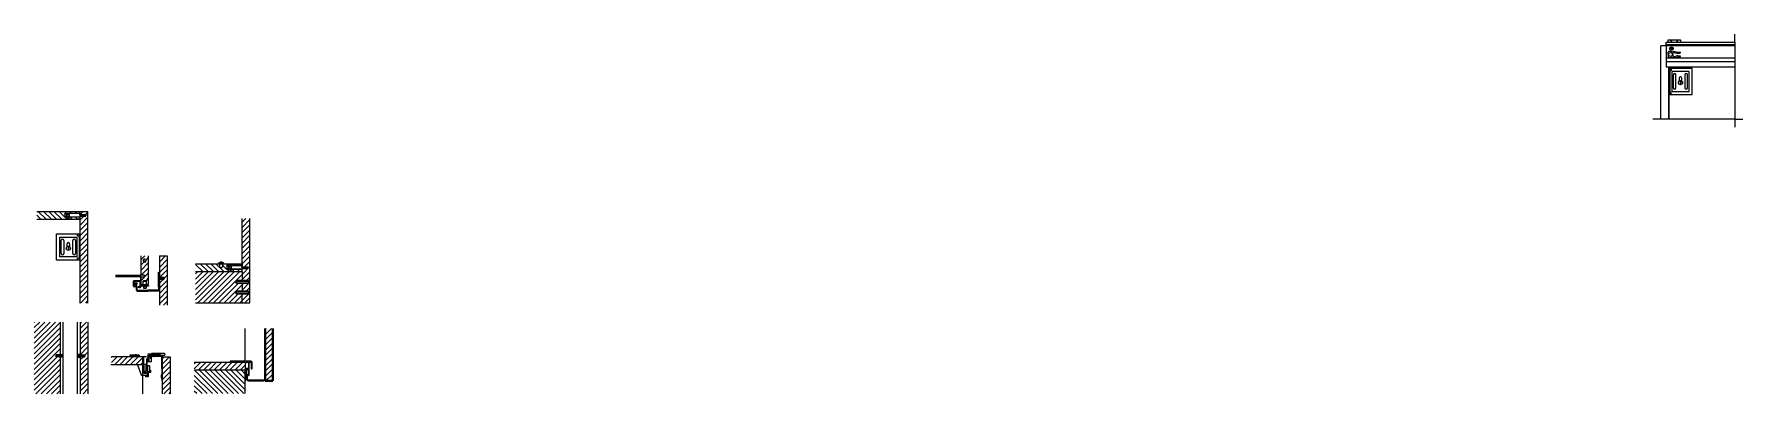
# Model space of a CAD drawing. Header units: millimetres. Extents: x 46 to 2055, y -437 to 1004.
# Drawn here: x 1728.2 to 2055, y 428.5 to 497.4 of the extents above; entities that cross this region are included whole.
import ezdxf

# ---------------------------------------------------------------- set-up
doc = ezdxf.new("R2010")
doc.units = ezdxf.units.MM
for name, color, linetype in [('ARREDI_attrezzature', 175, 'Continuous'), ('filatura', 8, 'Continuous'), ('Livello 1', 175, 'Continuous'), ('tratteggio', 5, 'Continuous')]:
    doc.layers.add(name, color=color, linetype=linetype)

# ---------------------------------------------------------------- blocks, each defined once
blk = doc.blocks.new('vite 4')
for p, q in [((879.17, 414.21), (879.17, 414.91)), ((879.17, 414.21), (879.17, 413.52)), ((879.4, 415.14), (879.92, 415.14)), ((879.4, 413.29), (879.92, 413.29)), ((880.51, 414.49), (880.51, 414.57)), ((880.51, 414.21), (880.51, 414.49)), ((880.51, 414.22), (880.51, 413.94)), ((880.51, 413.94), (880.51, 413.85)), ((881.96, 414.54), (882.52, 414.61)), ((881.96, 413.89), (882.52, 413.82)), ((882.07, 414.87), (882.64, 414.87)), ((882.07, 413.56), (882.64, 413.56)), ((882.52, 414.61), (882.73, 414.67)), ((882.52, 413.82), (882.73, 413.76))]:
    blk.add_line(p, q)
for points in [[(880.21, 415.02, -0.08059), (881.06, 415.1, -0.046169), (881.19, 415.07), (881.98, 414.89, 0.09959), (882.08, 414.87)], [(880.21, 413.4, 0.08059), (881.06, 413.32, 0.046169), (881.19, 413.35), (881.98, 413.54, -0.09959), (882.08, 413.56)], [(880.74, 414.8, -0.006174), (880.79, 414.79, -0.006174)], [(880.74, 413.62, 0.006174), (880.79, 413.63, 0.006174)], [(880.79, 414.79), (881.72, 414.58, 0.080399), (881.96, 414.54)], [(880.79, 413.63), (881.72, 413.85, -0.080399), (881.96, 413.89)]]:
    blk.add_lwpolyline(points, format="xyb")
for points in [[(881.19, 415.07), (881.19, 415.07)], [(881.19, 413.35), (881.19, 413.35)]]:
    blk.add_lwpolyline(points, close=True)
blk.add_circle((879.86, 414.18), 0.554)
for centre, radius, start, end in [((879.44, 414.87), 0.267, 97.5146, 172.4854), ((879.44, 413.55), 0.267, 187.5146, 262.4854), ((879.89, 414.87), 0.267, 33.7817, 82.4854), ((879.89, 413.55), 0.267, 277.5146, 326.2183), ((880.16, 415.05), 0.0548, 209.7355, 324.364), ((880.16, 413.38), 0.0548, 35.636, 150.2645), ((880.22, 415), 0.0212, 108.5166, 139.8301), ((880.22, 413.42), 0.0212, 220.1699, 251.4834), ((880.78, 414.54), 0.267, 97.5146, 172.4854), ((880.78, 413.89), 0.267, 187.5146, 262.4854), ((882.64, 414.75), 0.118, 315.4887, 92.2296), ((882.64, 413.68), 0.118, 267.7704, 44.5113)]:
    blk.add_arc(centre, radius, start, end)
blk = doc.blocks.new('vite')
for p, q in [((1017.81, 233.76), (1017.62, 233.94)), ((1017.81, 233.36), (1017.62, 233.19)), ((1018.12, 233.81), (1017.76, 233.81)), ((1017.76, 233.31), (1018.12, 233.31)), ((1018.02, 233.76), (1017.81, 233.76)), ((1018.42, 233.36), (1017.81, 233.36)), ((1018.02, 233.76), (1018.42, 233.76)), ((1018.42, 233.76), (1018.91, 233.76)), ((1018.42, 233.36), (1018.91, 233.36)), ((1018.91, 233.76), (1019.02, 233.66)), ((1018.91, 233.36), (1019.02, 233.46)), ((1019.02, 233.66), (1019.02, 233.46))]:
    blk.add_line(p, q)
at = {"layer": 'filatura'}
for p, q in [((1017.81, 233.76), (1017.81, 233.36)), ((1018.53, 233.66), (1017.81, 233.66)), ((1018.53, 233.46), (1017.81, 233.46)), ((1018.53, 233.66), (1019.02, 233.66)), ((1018.53, 233.46), (1019.02, 233.46)), ((1018.91, 233.76), (1018.91, 233.36))]:
    blk.add_line(p, q, dxfattribs=at)

msp = doc.modelspace()

# ---------------------------------------------------------------- hatches: boundary and pattern name
h = msp.add_hatch()
h.set_pattern_fill('JIS_WOOD', color=175)
h.set_pattern_definition([(45, (959.9615, 41.7945), (-0.5, 0.5), [])])
h.paths.add_polyline_path([(1738.49, 463.44), (1736.99, 463.44), (1736.99, 462.85), (1738.06, 462.85), (1738.11, 462.77), (1738.11, 462.61), (1738.06, 462.53), (1736.99, 462.53), (1736.99, 445.9), (1738.49, 445.9)])
h = msp.add_hatch()
h.set_pattern_fill('JIS_WOOD', color=175)
h.paths.add_polyline_path([(1733.22, 442.25), (1728.21, 442.27), (1728.21, 428.55), (1733.22, 428.55), (1733.22, 435.61), (1732.92, 435.61), (1732.44, 435.61), (1732.33, 435.71), (1732.33, 435.91), (1732.33, 435.91), (1732.44, 436.01), (1732.92, 436.01), (1733.22, 436.01)])
edge = h.paths.add_edge_path()
edge.add_line((1738.49, 442.23), (1737.02, 442.23))
edge.add_spline(control_points=[(1737.02, 442.23), (1737.02, 440.16), (1737.02, 438.09), (1737.02, 436.01)], knot_values=[4.639579, 4.639579, 4.639579, 4.639579, 4.671748, 4.671748, 4.671748, 4.671748], weights=[1, 1, 1, 1], degree=3, periodic=0)
edge.add_line((1737.02, 436.01), (1737.32, 436.01))
edge.add_line((1737.32, 436.01), (1737.8, 436.01))
edge.add_line((1737.8, 436.01), (1737.91, 435.91))
edge.add_line((1737.91, 435.91), (1737.91, 435.91))
edge.add_line((1737.91, 435.91), (1737.91, 435.71))
edge.add_line((1737.91, 435.71), (1737.8, 435.61))
edge.add_line((1737.8, 435.61), (1737.32, 435.61))
edge.add_line((1737.32, 435.61), (1737.02, 435.61))
edge.add_spline(control_points=[(1737.02, 435.61), (1737.02, 433.26), (1737.02, 430.91), (1737.02, 428.55)], knot_values=[4.600966, 4.600966, 4.600966, 4.600966, 4.63751, 4.63751, 4.63751, 4.63751], weights=[1, 1, 1, 1], degree=3, periodic=0)
edge.add_line((1737.02, 428.55), (1738.49, 428.55))
edge.add_line((1738.49, 428.55), (1738.49, 442.23))
h = msp.add_hatch()
h.set_pattern_fill('JIS_WOOD', color=175)
h.set_pattern_definition([(45, (823.4214, 13.9396), (-0.5, 0.5), [])])
edge = h.paths.add_edge_path()
edge.add_line((1742.99, 435.59), (1742.99, 434.08))
edge.add_line((1742.99, 434.08), (1746.12, 434.08))
edge.add_line((1746.12, 434.08), (1748.98, 434.08))
edge.add_spline(control_points=[(1748.98, 432.05), (1748.98, 433.23), (1748.98, 434.41), (1748.98, 435.59), (1748.98, 435.59), (1748.65, 435.59), (1748.32, 435.59)], knot_values=[0, 0, 0, 0, 1, 1, 1, 1.5, 1.5, 1.5, 1.5], weights=[1, 1, 1, 1, 1, 1, 1], degree=3, periodic=0)
edge.add_spline(control_points=[(1748.32, 435.59), (1747.99, 435.59), (1747.66, 435.59), (1747.66, 435.59)], knot_values=[1.5, 1.5, 1.5, 1.5, 2, 2, 2, 2], weights=[1, 1, 1, 1], degree=3, periodic=0)
edge.add_line((1747.66, 435.59), (1742.99, 435.59))

# ---------------------------------------------------------------- linework, layer by layer
for p, q in [((2053.49, 495.12), (2039.31, 495.12)), ((2039.31, 481.08), (2039.31, 495.12)), ((2040.31, 495.12), (2040.31, 495.87)), ((2040.31, 495.87), (2053.49, 495.87)), ((2040.31, 495.37), (2053.49, 495.37)), ((2040.31, 495.12), (2040.31, 492.87)), ((2040.7, 495.87), (2040.7, 496.27)), ((2040.7, 496.27), (2043.04, 496.27)), ((2041.11, 494.74), (2041.18, 494.81)), ((2041.26, 494.6), (2041.11, 494.74)), ((2041.12, 494.46), (2041.26, 494.6)), ((2041.19, 494.39), (2041.12, 494.46)), ((2041.18, 494.81), (2041.33, 494.67)), ((2041.33, 494.53), (2041.19, 494.39)), ((2041.4, 496.12), (2041.2, 496.12)), ((2041.2, 496.02), (2041.2, 496.12)), ((2041.2, 496.02), (2041.4, 496.02)), ((2041.33, 494.67), (2041.47, 494.82)), ((2041.47, 494.39), (2041.33, 494.53)), ((2041.4, 496.02), (2041.4, 496.12)), ((2041.54, 494.75), (2041.4, 494.6)), ((2041.4, 494.6), (2041.54, 494.47)), ((2041.47, 494.82), (2041.54, 494.75)), ((2041.54, 494.47), (2041.47, 494.39)), ((2042.54, 496.12), (2042.34, 496.12)), ((2042.34, 496.02), (2042.34, 496.12)), ((2042.34, 496.02), (2042.54, 496.02)), ((2042.54, 496.02), (2042.54, 496.12)), ((2043.04, 496.27), (2043.04, 495.87)), ((2040.31, 492.87), (2053.49, 492.87)), ((2040.31, 492.87), (2040.31, 492.12)), ((2040.31, 492.12), (2053.49, 492.12)), ((2040.31, 492.12), (2040.31, 491.12)), ((2040.31, 491.12), (2053.49, 491.12)), ((2040.81, 491.12), (2040.81, 481.08)), ((2040.81, 481.08), (2040.81, 491.12)), ((2045.31, 490.82), (2040.81, 490.82)), ((2041.01, 490.82), (2041.01, 485.82)), ((2041.31, 490.42), (2041.01, 490.42)), ((2041.31, 490.42), (2041.31, 490.82)), ((2041.31, 490.82), (2041.31, 490.42)), ((2045.31, 485.82), (2045.31, 490.82)), ((2041.7, 489.57), (2041.7, 487.07)), ((2042.2, 487.07), (2042.2, 489.57)), ((2042.81, 488.93), (2042.81, 488.4)), ((2043.01, 488.48), (2043.01, 487.69)), ((2043.11, 488.48), (2043.11, 487.69)), ((2043.31, 488.4), (2043.31, 488.93)), ((2043.92, 489.57), (2043.92, 487.07)), ((2044.42, 487.07), (2044.42, 489.57)), ((2040.81, 485.82), (2041.01, 485.82)), ((2041.31, 486.22), (2041.01, 486.22)), ((2041.01, 485.82), (2041.31, 485.82)), ((2041.31, 485.82), (2041.31, 486.22)), ((2041.31, 485.82), (2041.31, 486.22)), ((2041.31, 485.82), (2045.31, 485.82)), ((1728.7, 463.44), (1738.49, 463.44)), ((1728.7, 461.94), (1736.99, 461.94)), ((1736.99, 463.06), (1734.07, 463.06)), ((1736.99, 463.06), (1734.07, 463.06)), ((1734.07, 462.94), (1734.07, 463.06)), ((1734.4, 462.94), (1734.07, 462.94)), ((1734.07, 462.94), (1734.07, 462.44)), ((1734.4, 462.44), (1734.07, 462.44)), ((1734.07, 462.32), (1734.07, 462.44)), ((1734.17, 462.32), (1734.07, 462.32)), ((1734.17, 462.32), (1734.25, 462.32)), ((1734.4, 462.44), (1734.25, 462.44)), ((1734.25, 462.44), (1734.25, 461.94)), ((1734.4, 462.94), (1734.4, 462.85)), ((1734.89, 462.85), (1734.4, 462.85)), ((1734.4, 462.85), (1734.4, 462.52)), ((1734.89, 462.53), (1734.4, 462.53)), ((1734.4, 462.52), (1734.4, 462.44)), ((1734.4, 462.44), (1734.89, 462.44)), ((1736.94, 463.02), (1734.89, 463.02)), ((1734.89, 463.02), (1734.89, 462.36)), ((1734.89, 461.94), (1734.89, 462.44)), ((1736.94, 462.36), (1734.89, 462.36)), ((1736.99, 462.32), (1734.89, 462.32)), ((1736.99, 461.94), (1736.49, 461.94)), ((1736.94, 462.85), (1736.94, 463.02)), ((1736.99, 462.85), (1736.94, 462.85)), ((1736.94, 462.53), (1736.94, 462.36)), ((1736.94, 462.53), (1736.99, 462.53)), ((1736.99, 462.85), (1736.99, 463.44)), ((1736.99, 462.85), (1738.06, 462.85)), ((1736.99, 462.53), (1738.06, 462.53)), ((1736.99, 445.9), (1736.99, 462.53)), ((1738.06, 462.85), (1738.11, 462.77)), ((1738.06, 462.53), (1738.11, 462.61)), ((1738.11, 462.77), (1738.11, 462.61)), ((1738.49, 445.9), (1738.49, 463.44)), ((1767.98, 452.86), (1767.98, 462.09)), ((1767.98, 453.42), (1767.98, 462.09)), ((1769.48, 445.92), (1769.48, 462.09)), ((1732.49, 454.14), (1732.49, 459.14)), ((1732.49, 459.14), (1736.99, 459.14)), ((1733.38, 455.39), (1733.38, 457.89)), ((1733.88, 457.89), (1733.88, 455.39)), ((1735.6, 455.39), (1735.6, 457.89)), ((1736.1, 457.89), (1736.1, 455.39)), ((1736.49, 458.74), (1736.49, 459.14)), ((1736.49, 459.14), (1736.49, 458.74)), ((1736.49, 458.74), (1736.79, 458.74)), ((1736.79, 459.14), (1736.79, 454.14)), ((1734.49, 456.72), (1734.49, 457.24)), ((1734.69, 456.8), (1734.69, 456.01)), ((1734.79, 456.8), (1734.79, 456.01)), ((1734.99, 457.24), (1734.99, 456.72)), ((1736.49, 454.14), (1736.49, 454.54)), ((1736.49, 454.14), (1736.49, 454.54)), ((1736.49, 454.54), (1736.79, 454.54)), ((1748.59, 454.92), (1748.59, 452.25)), ((1750.09, 449.45), (1750.09, 454.92)), ((1752.16, 454.92), (1753.66, 454.92)), ((1752.16, 454.92), (1752.16, 450.83)), ((1753.66, 454.92), (1753.66, 445.5)), ((1736.49, 454.14), (1732.49, 454.14)), ((1736.79, 454.14), (1736.49, 454.14)), ((1736.99, 454.14), (1736.79, 454.14)), ((1743.73, 451.25), (1748.59, 451.25)), ((1748.59, 452.25), (1748.59, 451.25)), ((1749.09, 451.25), (1748.59, 451.25)), ((1749.09, 451.25), (1749.34, 451.25)), ((1749.34, 451.25), (1749.34, 450.95)), ((1752.01, 449), (1752.01, 451.8)), ((1752.01, 451.8), (1752.16, 451.8)), ((1752.01, 451.8), (1752.01, 451.05)), ((1752.01, 451.8), (1752.01, 451)), ((1752.16, 451.8), (1752.16, 450.83)), ((1759.09, 453.42), (1767.98, 453.42)), ((1759.09, 451.92), (1767.98, 451.92)), ((1764.48, 453.52), (1763.48, 453.52)), ((1763.48, 453.52), (1763.48, 453.42)), ((1763.48, 453.42), (1764.48, 453.42)), ((1763.68, 453.42), (1763.68, 452.82)), ((1763.68, 453.42), (1763.68, 452.82)), ((1763.68, 452.82), (1763.85, 452.72)), ((1763.85, 452.72), (1764.11, 452.72)), ((1764.28, 452.82), (1764.11, 452.72)), ((1764.28, 453.42), (1764.48, 453.42)), ((1764.28, 452.82), (1764.28, 453.42)), ((1764.48, 453.42), (1764.48, 453.52)), ((1764.48, 453.42), (1767.98, 453.42)), ((1767.98, 453.06), (1765.06, 453.06)), ((1767.98, 453.06), (1765.06, 453.06)), ((1765.06, 452.94), (1765.06, 453.06)), ((1765.39, 452.94), (1765.06, 452.94)), ((1765.06, 452.94), (1765.06, 452.44)), ((1765.39, 452.44), (1765.06, 452.44)), ((1765.06, 452.32), (1765.06, 452.44)), ((1765.16, 452.32), (1765.06, 452.32)), ((1765.16, 452.32), (1765.24, 452.32)), ((1765.39, 452.44), (1765.24, 452.44)), ((1765.24, 452.44), (1765.24, 451.92)), ((1765.39, 452.94), (1765.39, 452.86)), ((1765.88, 452.86), (1765.39, 452.86)), ((1765.39, 452.86), (1765.39, 452.52)), ((1765.88, 452.53), (1765.39, 452.53)), ((1765.39, 452.52), (1765.39, 452.44)), ((1765.39, 452.44), (1765.88, 452.44)), ((1767.93, 453.02), (1765.88, 453.02)), ((1765.88, 453.02), (1765.88, 452.36)), ((1765.88, 451.92), (1765.88, 452.44)), ((1767.93, 452.36), (1765.88, 452.36)), ((1767.98, 452.32), (1765.88, 452.32)), ((1767.93, 452.86), (1767.93, 453.02)), ((1767.98, 452.86), (1767.93, 452.86)), ((1767.93, 452.53), (1767.93, 452.36)), ((1767.93, 452.53), (1767.98, 452.53)), ((1767.98, 452.86), (1767.98, 453.42)), ((1767.98, 453.42), (1767.98, 453.04)), ((1767.98, 452.86), (1769.05, 452.86)), ((1767.98, 451.92), (1767.98, 452.53)), ((1767.98, 452.53), (1769.05, 452.53)), ((1767.98, 451.92), (1767.98, 450.19)), ((1769.05, 452.86), (1769.1, 452.77)), ((1769.05, 452.53), (1769.1, 452.61)), ((1769.1, 452.77), (1769.1, 452.61)), ((1748.59, 450.95), (1743.73, 450.95)), ((1747.19, 449.16), (1747.19, 450.08)), ((1747.34, 449.18), (1747.34, 450.07)), ((1747.34, 449.78), (1747.92, 449.78)), ((1747.54, 449.48), (1747.34, 449.48)), ((1747.69, 449), (1747.34, 449)), ((1747.36, 450.25), (1748.39, 450.25)), ((1747.37, 450.1), (1748.33, 450.1)), ((1747.69, 449.15), (1747.37, 449.15)), ((1747.92, 449.63), (1747.59, 449.63)), ((1747.69, 449.32), (1747.69, 449.15)), ((1747.69, 449), (1747.69, 449.15)), ((1747.84, 449), (1747.84, 449.38)), ((1747.92, 449.78), (1747.92, 449.63)), ((1748.12, 448.85), (1748.12, 449)), ((1748.41, 449), (1748.12, 449)), ((1748.42, 448.85), (1748.12, 448.85)), ((1748.33, 450.1), (1748.44, 449.99)), ((1748.39, 450.25), (1748.59, 450.05)), ((1748.44, 449.99), (1748.44, 449.03)), ((1748.59, 450.95), (1748.59, 450.35)), ((1748.59, 449.45), (1748.59, 450.95)), ((1748.59, 450.95), (1749.34, 450.95)), ((1748.59, 450.35), (1748.59, 450.15)), ((1748.59, 450.15), (1748.59, 449.95)), ((1748.59, 450.05), (1748.59, 449.02)), ((1748.59, 449.95), (1748.59, 449.45)), ((1748.59, 449.45), (1750.09, 449.45)), ((1748.59, 449.15), (1748.59, 449.25)), ((1748.59, 449.25), (1750.09, 449.25)), ((1750.09, 449.15), (1748.59, 449.15)), ((1748.69, 449.25), (1748.69, 449.45)), ((1749.05, 450.11), (1749.19, 450.2)), ((1749.05, 449.45), (1749.05, 450.11)), ((1749.05, 450.11), (1749.72, 450.11)), ((1749.05, 449.15), (1749.05, 449.07)), ((1749.05, 449.07), (1749.69, 449.07)), ((1749.09, 449.07), (1749.13, 448.75)), ((1749.13, 448.75), (1749.61, 448.75)), ((1749.19, 450.2), (1749.57, 450.2)), ((1749.34, 450.95), (1749.34, 450.95)), ((1749.72, 450.11), (1749.57, 450.2)), ((1749.65, 449.07), (1749.61, 448.75)), ((1749.69, 449.07), (1749.69, 449.15)), ((1749.72, 449.45), (1749.72, 450.11)), ((1749.99, 449.25), (1749.99, 449.45)), ((1750.09, 449.25), (1750.09, 449.15)), ((1752.16, 450.83), (1752.01, 450.96)), ((1752.16, 450.43), (1752.01, 450.29)), ((1752.16, 450.83), (1752.96, 450.83)), ((1752.77, 450.43), (1752.16, 450.43)), ((1752.16, 450.43), (1752.16, 448.5)), ((1752.16, 450.43), (1752.16, 445.5)), ((1752.77, 450.43), (1752.96, 450.43)), ((1752.96, 450.83), (1753.07, 450.73)), ((1752.96, 450.43), (1753.07, 450.53)), ((1753.07, 450.73), (1753.07, 450.53)), ((1766.78, 450.09), (1766.88, 450.19)), ((1766.78, 450.09), (1766.78, 449.79)), ((1766.88, 449.69), (1766.78, 449.79)), ((1766.78, 448.05), (1766.88, 448.15)), ((1766.78, 448.05), (1766.78, 447.75)), ((1766.88, 447.65), (1766.78, 447.75)), ((1767.78, 450.19), (1766.88, 450.19)), ((1766.88, 449.69), (1769.18, 449.69)), ((1767.78, 448.15), (1766.88, 448.15)), ((1767.78, 450.19), (1769.18, 450.19)), ((1767.78, 448.15), (1769.18, 448.15)), ((1769.18, 450.19), (1767.98, 450.19)), ((1767.98, 449.69), (1767.98, 448.15)), ((1769.18, 448.15), (1767.98, 448.15)), ((1769.18, 450.19), (1769.28, 450.09)), ((1769.18, 449.69), (1769.28, 449.79)), ((1769.18, 448.15), (1769.28, 448.05)), ((1769.18, 447.65), (1769.28, 447.75)), ((1769.28, 449.79), (1769.28, 450.09)), ((1769.28, 447.75), (1769.28, 448.05)), ((1759.09, 445.92), (1769.48, 445.92)), ((1766.88, 447.65), (1769.18, 447.65)), ((1767.98, 445.92), (1767.98, 447.65)), ((1733.22, 436.01), (1733.22, 442.25)), ((1733.72, 428.55), (1733.72, 442.25)), ((1736.52, 428.55), (1736.52, 442.24)), ((1737.02, 442.23), (1737.02, 436.01)), ((1738.49, 442.23), (1738.49, 428.55)), ((1733.22, 428.55), (1733.22, 435.61)), ((1737.02, 435.61), (1737.02, 428.55)), ((1747.66, 435.59), (1742.99, 435.59)), ((1747.25, 435.73), (1746.44, 435.73)), ((1746.44, 435.73), (1746.44, 435.59)), ((1746.56, 435.73), (1746.56, 435.96)), ((1746.56, 435.96), (1747.5, 435.96)), ((1747.6, 435.83), (1747.6, 435.81)), ((1747.72, 435.83), (1747.72, 435.7)), ((1747.78, 435.96), (1748.22, 435.96)), ((1749.1, 435.59), (1749.1, 432.97)), ((1749.96, 436.02), (1749.96, 435.56)), ((1749.96, 435.13), (1749.96, 435.21)), ((1750.54, 436.12), (1750.08, 436.12)), ((1750.91, 435.73), (1750.94, 435.65)), ((1750.94, 435.65), (1751.11, 435.65)), ((1751.11, 435.65), (1751.11, 435.73)), ((1751.31, 435.66), (1751.31, 435.73)), ((1751.47, 435.66), (1751.31, 435.66)), ((1751.51, 435.73), (1751.47, 435.66)), ((1752.16, 436.12), (1752.22, 436.12)), ((1752.41, 435.92), (1753.09, 435.92)), ((1752.77, 435.59), (1754.24, 435.59)), ((1752.77, 428.52), (1752.77, 435.59)), ((1754.24, 435.59), (1754.24, 428.52)), ((1765.66, 434.77), (1765.66, 434.57)), ((1748.98, 434.08), (1742.89, 434.08)), ((1748.9, 434.08), (1748.9, 432.05)), ((1748.98, 434.08), (1748.98, 432.6)), ((1749.87, 432.61), (1749.68, 432.62)), ((1749.91, 433.85), (1749.91, 432.87)), ((1749.98, 432.8), (1750.22, 432.8)), ((1749.99, 433.93), (1750.22, 433.93)), ((1750.31, 432.89), (1750.31, 433.84)), ((1768.73, 434.57), (1769.17, 434.57)), ((1752.77, 431.04), (1752.59, 431.04))]:
    msp.add_line(p, q)
at = {"color": 175, "linetype": 'Continuous'}
for p, q in [((1729.49, 461.94), (1728.7, 462.73)), ((1730.49, 461.94), (1728.99, 463.44)), ((1731.49, 461.94), (1729.99, 463.44)), ((1732.49, 461.94), (1730.99, 463.44)), ((1733.49, 461.94), (1731.99, 463.44)), ((1734.07, 462.36), (1732.99, 463.44)), ((1734.37, 463.06), (1733.99, 463.44)), ((1735.37, 463.06), (1734.99, 463.44)), ((1735.49, 461.94), (1735.11, 462.32)), ((1736.37, 463.06), (1735.99, 463.44)), ((1736.49, 461.94), (1736.11, 462.32)), ((1767.98, 461.38), (1768.7, 462.1)), ((1767.98, 460.38), (1769.48, 461.88)), ((1767.98, 459.38), (1769.48, 460.88)), ((1767.98, 458.38), (1769.48, 459.88)), ((1767.98, 457.38), (1769.48, 458.88)), ((1767.98, 456.38), (1769.48, 457.88)), ((1748.59, 454.16), (1749.35, 454.92)), ((1749.53, 454.1), (1750.09, 454.66)), ((1752.16, 454.73), (1752.35, 454.92)), ((1752.16, 453.73), (1753.35, 454.92)), ((1767.98, 455.38), (1769.48, 456.88)), ((1767.98, 454.38), (1769.48, 455.88)), ((1767.98, 453.38), (1769.48, 454.88)), ((1744.38, 451.25), (1744.68, 450.95)), ((1745.38, 451.25), (1745.68, 450.95)), ((1746.38, 451.25), (1746.68, 450.95)), ((1747.38, 451.25), (1747.68, 450.95)), ((1748.38, 451.25), (1748.68, 450.95)), ((1748.59, 453.16), (1749.29, 453.86)), ((1748.59, 452.16), (1750.09, 453.66)), ((1748.59, 450.16), (1750.09, 451.66)), ((1748.68, 451.25), (1750.09, 452.66)), ((1752.16, 452.73), (1753.66, 454.23)), ((1752.16, 451.73), (1753.66, 453.23)), ((1752.26, 450.83), (1753.66, 452.23)), ((1753.07, 450.64), (1753.66, 451.23)), ((1760.48, 451.92), (1759.09, 453.31)), ((1759.09, 451.49), (1759.52, 451.92)), ((1759.09, 450.49), (1760.52, 451.92)), ((1759.09, 449.49), (1761.52, 451.92)), ((1759.09, 448.49), (1762.52, 451.92)), ((1759.09, 447.49), (1763.52, 451.92)), ((1759.09, 446.49), (1764.52, 451.92)), ((1759.52, 445.92), (1765.52, 451.92)), ((1761.48, 451.92), (1759.98, 453.42)), ((1760.52, 445.92), (1766.52, 451.92)), ((1762.48, 451.92), (1760.98, 453.42)), ((1761.52, 445.92), (1767.52, 451.92)), ((1763.48, 451.92), (1761.98, 453.42)), ((1762.52, 445.92), (1767.98, 451.38)), ((1764.48, 451.92), (1762.98, 453.42)), ((1765.06, 452.34), (1764.28, 453.12)), ((1765.34, 453.06), (1764.98, 453.42)), ((1766.34, 453.06), (1765.98, 453.42)), ((1766.48, 451.92), (1766.08, 452.32)), ((1767.34, 453.06), (1766.98, 453.42)), ((1767.48, 451.92), (1767.08, 452.32)), ((1767.98, 451.38), (1769.48, 452.88)), ((1767.98, 452.38), (1768.13, 452.53)), ((1767.98, 450.38), (1769.48, 451.88)), ((1768.46, 452.86), (1769.48, 453.88)), ((1748.88, 449.45), (1749.05, 449.62)), ((1749.61, 450.18), (1750.09, 450.66)), ((1749.88, 449.45), (1750.09, 449.66)), ((1752.16, 449.73), (1752.86, 450.43)), ((1752.16, 448.73), (1753.66, 450.23)), ((1752.16, 447.73), (1753.66, 449.23)), ((1752.16, 446.73), (1753.66, 448.23)), ((1763.52, 445.92), (1767.29, 449.69)), ((1764.52, 445.92), (1767.98, 449.38)), ((1767.75, 448.15), (1767.98, 448.38)), ((1767.79, 450.19), (1767.98, 450.38)), ((1767.98, 448.38), (1769.48, 449.88)), ((1767.98, 449.38), (1768.29, 449.69)), ((1767.98, 446.38), (1769.48, 447.88)), ((1768.75, 448.15), (1769.48, 448.88)), ((1768.79, 450.19), (1769.48, 450.88)), ((1752.16, 445.73), (1753.66, 447.23)), ((1752.93, 445.5), (1753.66, 446.23)), ((1765.52, 445.92), (1767.25, 447.65)), ((1766.52, 445.92), (1767.98, 447.38)), ((1767.52, 445.92), (1767.98, 446.38)), ((1767.98, 447.38), (1768.25, 447.65)), ((1768.52, 445.92), (1769.48, 446.88)), ((1752.77, 435.29), (1753.07, 435.59)), ((1752.77, 434.29), (1754.07, 435.59)), ((1752.77, 433.29), (1754.24, 434.76)), ((1752.77, 432.29), (1754.24, 433.76)), ((1752.77, 431.29), (1754.24, 432.76)), ((1752.77, 430.29), (1754.24, 431.76)), ((1752.77, 429.29), (1754.24, 430.76)), ((1753, 428.52), (1754.24, 429.76)), ((1754, 428.52), (1754.24, 428.76))]:
    msp.add_line(p, q, dxfattribs=at)
at = {"color": 7}
for p, q in [((1768.58, 434.77), (1768.58, 441.05)), ((1748.98, 428.52), (1748.98, 432.05)), ((1768.58, 431.03), (1768.58, 433.05)), ((1768.58, 428.59), (1768.58, 431.03))]:
    msp.add_line(p, q, dxfattribs=at)
for points in [[(2041.41, 486.42), (2044.71, 486.42), (2044.71, 490.22), (2041.41, 490.22)], [(1736.39, 454.74), (1733.09, 454.74), (1733.09, 458.54), (1736.39, 458.54)]]:
    msp.add_lwpolyline(points, close=True)
for points in [[(1747.69, 449), (1747.69, 448.5), (1747.69, 448.44, 0.346599), (1747.93, 448.2), (1749.93, 448.2)], [(1747.84, 449), (1747.84, 448.5), (1747.84, 448.45, 0.313791), (1747.94, 448.35), (1749.93, 448.35)], [(1752.01, 449), (1752.01, 448.5), (1752.01, 448.45, -0.313791), (1751.92, 448.35), (1749.93, 448.35)], [(1752.16, 448.44), (1752.16, 448.5), (1752.16, 448.44, -0.346599), (1751.93, 448.2), (1749.93, 448.2)]]:
    msp.add_lwpolyline(points, format="xyb")
for points in [[(1749.96, 435.13), (1749.96, 434.75)], [(1749.98, 434.73), (1750.14, 434.73)], [(1749.99, 435.15), (1750.11, 435.15)], [(1750.39, 435.33), (1750.04, 435.33)], [(1750.13, 435.13), (1750.13, 434.75)], [(1750.14, 434.73), (1750.17, 434.73)], [(1750.17, 434.73), (1750.58, 434.73)], [(1750.43, 436.01), (1750.43, 435.91)], [(1750.43, 435.73), (1750.43, 435.37)], [(1751.93, 436.12), (1750.54, 436.12)], [(1750.57, 434.73), (1750.62, 434.73)], [(1750.62, 434.73), (1750.64, 434.73)], [(1750.65, 436.19), (1750.65, 436.16)], [(1750.65, 434.75), (1750.65, 435.73)], [(1750.76, 436.02), (1751.93, 436.02)], [(1752.16, 436.12), (1751.93, 436.12)], [(1751.93, 436.02), (1752.17, 436.02)], [(1752.15, 436.11), (1752.15, 436.05)], [(1752.17, 436.02), (1752.32, 435.92)], [(1752.26, 436.2), (1752.26, 436.16)], [(1749.66, 433.66), (1749.55, 433.66)], [(1749.56, 433.37), (1749.67, 433.37)], [(1752.57, 432.17), (1752.48, 432.17), (1752.49, 431.57), (1752.57, 431.57)], [(1768.58, 434.38), (1768.73, 434.38)], [(1769.17, 433.35), (1768.58, 433.35)], [(1768.73, 434.38), (1768.73, 434.57)], [(1768.73, 433.21), (1769.17, 433.21)], [(1769.17, 434.57), (1769.17, 433.35)]]:
    msp.add_lwpolyline(points)
msp.add_lwpolyline([(1758.83, 434.57), (1766.6, 434.57), (1768, 434.57), (1768.58, 434.57), (1768.58, 433.05), (1767.45, 433.05), (1758.84, 433.05)], dxfattribs=at)
for centre, radius in [((2041.33, 494.61), 0.35), ((2043.06, 488.09), 0.4), ((1734.74, 456.4), 0.4), ((1749.34, 454.05), 0.2)]:
    msp.add_circle(centre, radius)
for centre, radius, start, end in [((2041.95, 489.57), 0.25, 0, 180), ((2041.95, 487.07), 0.25, 180, 0), ((2043.06, 488.93), 0.25, 0, 180), ((2044.17, 489.57), 0.25, 0, 180), ((2044.17, 487.07), 0.25, 180, 0), ((1733.63, 457.89), 0.25, 0, 180), ((1735.85, 457.89), 0.25, 0, 180), ((1733.63, 455.39), 0.25, 180, 0), ((1734.74, 457.24), 0.25, 0, 180), ((1735.85, 455.39), 0.25, 180, 0), ((1763.98, 453.06), 0.68, 42.6448, 137.3552), ((1747.37, 450.07), 0.185, 95.0146, 174.9854), ((1747.37, 449.18), 0.184, 184.9661, 259.5418), ((1747.37, 450.07), 0.0346, 101.6025, 168.3975), ((1747.37, 449.18), 0.0346, 191.6025, 258.3975), ((1747.51, 449.3), 0.177, 7.9648, 82.0352), ((1747.56, 449.35), 0.279, 5.7298, 85.341), ((1748.41, 449.03), 0.0346, 283.1476, 348.3975), ((1748.41, 449.03), 0.185, 275.6801, 354.9854), ((1749.99, 435.12), 0.0232, 86.344, 160.6601), ((1750, 433.84), 0.0923, 95.0052, 174.9948), ((1750, 432.89), 0.0882, 188.3368, 261.6632), ((1750.21, 433.83), 0.0955, 2.7781, 87.2219), ((1750.21, 432.89), 0.0964, 272.1521, 357.8479)]:
    msp.add_arc(centre, radius, start, end)
for points in [[(1747.23, 435.59), (1747.24, 435.59), (1747.26, 435.59), (1747.27, 435.6)], [(1747.46, 435.94), (1747.46, 435.94), (1747.32, 435.8), (1747.25, 435.73)], [(1747.27, 435.6), (1747.27, 435.6), (1747.55, 435.89), (1747.55, 435.89)], [(1747.5, 435.96), (1747.48, 435.96), (1747.47, 435.95), (1747.46, 435.94)], [(1747.78, 435.96), (1747.78, 435.96), (1747.5, 435.96), (1747.5, 435.96)], [(1747.55, 435.89), (1747.55, 435.89), (1747.73, 435.89), (1747.73, 435.89)], [(1747.6, 435.64), (1747.6, 435.64), (1747.6, 435.81), (1747.6, 435.81)], [(1747.66, 435.59), (1747.63, 435.59), (1747.6, 435.61), (1747.6, 435.64)], [(1747.72, 435.7), (1747.72, 435.7), (1749.57, 435.7), (1749.57, 435.7)], [(1747.73, 435.89), (1747.73, 435.89), (1747.73, 435.73), (1747.73, 435.73)], [(1747.83, 435.9), (1747.83, 435.93), (1747.81, 435.96), (1747.78, 435.96)], [(1747.83, 435.73), (1747.83, 435.73), (1747.83, 435.9), (1747.83, 435.9)], [(1748.24, 435.81), (1748.24, 435.81), (1747.94, 435.7), (1747.94, 435.7)], [(1748.22, 435.96), (1748.23, 435.95), (1748.25, 435.94), (1748.27, 435.94)], [(1748.28, 435.84), (1748.27, 435.82), (1748.24, 435.81), (1748.24, 435.81)], [(1748.27, 435.94), (1748.31, 435.91), (1748.29, 435.85), (1748.28, 435.84)], [(1749.57, 435.59), (1749.57, 435.59), (1749.1, 435.59), (1749.1, 435.59)], [(1749.77, 435.23), (1749.71, 435.13), (1749.66, 434.97), (1749.66, 434.85)], [(1749.66, 434.85), (1749.66, 434.85), (1749.68, 433.27), (1749.68, 433.27)], [(1750.05, 435.71), (1750.05, 435.71), (1749.77, 435.23), (1749.77, 435.23)], [(1749.84, 434.85), (1749.84, 434.93), (1749.88, 435.07), (1749.92, 435.14)], [(1749.86, 433.27), (1749.86, 433.27), (1749.84, 434.85), (1749.84, 434.85)], [(1749.92, 435.14), (1749.92, 435.14), (1750.21, 435.62), (1750.21, 435.62)], [(1750.08, 436.12), (1750.02, 436.12), (1749.97, 436.08), (1749.96, 436.02)], [(1749.96, 434.75), (1749.96, 434.74), (1749.97, 434.73), (1749.98, 434.73)], [(1750.4, 435.91), (1750.27, 435.91), (1750.12, 435.82), (1750.05, 435.71)], [(1750.13, 435.13), (1750.13, 435.14), (1750.12, 435.15), (1750.11, 435.15)], [(1750.13, 434.75), (1750.13, 434.74), (1750.14, 434.73), (1750.14, 434.73)], [(1750.21, 435.62), (1750.24, 435.67), (1750.34, 435.73), (1750.4, 435.73)], [(1750.39, 435.33), (1750.39, 435.33), (1750.39, 435.33), (1750.4, 435.33)], [(1752.4, 435.92), (1752.4, 435.92), (1750.4, 435.91), (1750.4, 435.91)], [(1750.4, 435.73), (1750.4, 435.73), (1752.4, 435.74), (1752.4, 435.74)], [(1750.42, 435.34), (1750.42, 435.35), (1750.43, 435.36), (1750.43, 435.37)], [(1750.54, 436.12), (1750.48, 436.12), (1750.43, 436.07), (1750.43, 436.01)], [(1750.61, 436.12), (1750.64, 436.12), (1750.65, 436.14), (1750.65, 436.16)], [(1750.64, 434.73), (1750.65, 434.73), (1750.65, 434.74), (1750.65, 434.75)], [(1750.69, 436.23), (1750.67, 436.23), (1750.65, 436.21), (1750.65, 436.19)], [(1753.16, 436.24), (1753.16, 436.24), (1750.69, 436.23), (1750.69, 436.23)], [(1752.16, 436.12), (1752.16, 436.12), (1752.15, 436.11), (1752.15, 436.11)], [(1752.15, 436.05), (1752.15, 436.04), (1752.16, 436.03), (1752.17, 436.02)], [(1752.22, 436.12), (1752.25, 436.12), (1752.26, 436.14), (1752.26, 436.16)], [(1752.3, 436.24), (1752.28, 436.23), (1752.26, 436.22), (1752.26, 436.2)], [(1752.77, 435.58), (1752.74, 435.73), (1752.55, 435.92), (1752.4, 435.92)], [(1752.4, 435.74), (1752.45, 435.74), (1752.56, 435.63), (1752.56, 435.58)], [(1752.56, 435.58), (1752.56, 435.58), (1752.59, 431.04), (1752.59, 431.04)], [(1753.09, 435.92), (1753.09, 435.92), (1753.26, 436.03), (1753.26, 436.03)], [(1753.17, 436.12), (1753.17, 436.12), (1753.16, 436.24), (1753.16, 436.24)], [(1753.25, 436.12), (1753.25, 436.12), (1753.17, 436.12), (1753.17, 436.12)], [(1753.26, 436.03), (1753.26, 436.03), (1753.25, 436.12), (1753.25, 436.12)], [(1769.64, 434.77), (1769.64, 434.77), (1765.66, 434.77), (1765.66, 434.77)], [(1769.91, 434.5), (1769.91, 434.65), (1769.79, 434.77), (1769.64, 434.77)], [(1772.37, 436.46), (1772.37, 436.46), (1772.24, 436.46), (1772.24, 436.46)], [(1772.24, 436.46), (1772.24, 436.46), (1772.24, 431.32), (1772.24, 431.32)], [(1749.05, 432.62), (1749.01, 432.62), (1748.99, 432.64), (1748.98, 432.67)], [(1749.56, 432.62), (1749.56, 432.62), (1749.05, 432.62), (1749.05, 432.62)], [(1749.68, 433.27), (1749.68, 433.27), (1749.86, 433.27), (1749.86, 433.27)], [(1749.68, 432.97), (1749.7, 432.86), (1749.96, 432.79), (1749.96, 432.79)], [(1749.96, 432.79), (1749.96, 432.79), (1750.34, 432.77), (1750.34, 432.86)], [(1768.73, 431.27), (1768.73, 431.27), (1768.73, 433.21), (1768.73, 433.21)], [(1768.89, 432.19), (1768.89, 432.19), (1768.89, 431.32), (1768.89, 431.32)], [(1769.02, 431.32), (1769.02, 431.32), (1769.02, 432.19), (1769.02, 432.19)], [(1769.3, 434.57), (1769.3, 434.57), (1769.64, 434.57), (1769.64, 434.57)], [(1769.64, 434.57), (1769.69, 434.57), (1769.73, 434.53), (1769.73, 434.5)], [(1769.73, 434.5), (1769.73, 434.5), (1769.73, 433.38), (1769.73, 433.38)], [(1769.91, 433.43), (1769.91, 433.43), (1769.91, 434.5), (1769.91, 434.5)], [(1768.58, 431.03), (1768.58, 431.03), (1768.59, 431.04), (1768.63, 431.06)], [(1768.63, 431.06), (1768.65, 431.08), (1768.68, 431.11), (1768.68, 431.11)], [(1768.68, 431.11), (1768.72, 431.15), (1768.73, 431.23), (1768.73, 431.27)], [(1768.89, 431.32), (1768.89, 431.13), (1769.04, 430.99), (1769.22, 430.99)], [(1769.22, 431.12), (1769.11, 431.12), (1769.02, 431.21), (1769.02, 431.32)], [(1771.55, 431.12), (1770.45, 431.12), (1769.22, 431.12), (1769.22, 431.12)], [(1769.22, 430.99), (1771.84, 430.99), (1772.04, 430.99), (1772.04, 430.99)], [(1772.04, 431.12), (1772.04, 431.12), (1771.84, 431.12), (1771.55, 431.12)], [(1772.04, 430.99), (1772.22, 430.99), (1772.37, 431.13), (1772.37, 431.32)], [(1772.24, 431.32), (1772.24, 431.21), (1772.15, 431.12), (1772.04, 431.12)]]:
    msp.add_open_spline(points, degree=3)
for points, knots in [([(1747.6, 435.83), (1747.6, 435.86), (1747.63, 435.88), (1747.66, 435.88), (1747.69, 435.88), (1747.72, 435.86), (1747.72, 435.83)], [3, 3, 3, 3, 4, 4, 4, 5, 5, 5, 5]), ([(1747.73, 435.73), (1747.73, 435.7), (1747.75, 435.71), (1747.78, 435.71), (1747.81, 435.71), (1747.83, 435.7), (1747.83, 435.73)], [5, 5, 5, 5, 6, 6, 6, 7, 7, 7, 7]), ([(1749.57, 435.7), (1749.6, 435.7), (1749.63, 435.67), (1749.63, 435.64), (1749.63, 435.61), (1749.6, 435.59), (1749.57, 435.59)], [7, 7, 7, 7, 8, 8, 8, 9, 9, 9, 9]), ([(1750.42, 435.34), (1750.42, 435.34), (1750.42, 435.34), (1750.42, 435.34), (1750.41, 435.34), (1750.41, 435.34), (1750.41, 435.34), (1750.4, 435.33), (1750.4, 435.33), (1750.4, 435.33)], [0, 0, 0, 0, 1, 1, 1, 2, 2, 2, 3, 3, 3, 3]), ([(1750.76, 436.02), (1750.7, 436.02), (1750.66, 435.98), (1750.66, 435.91), (1750.66, 435.91), (1750.66, 435.91), (1750.66, 435.91)], [0, 0, 0, 0, 1, 1, 1, 2, 2, 2, 2]), ([(1749.69, 432.03), (1749.69, 432.03), (1749.69, 432.05), (1749.69, 432.05), (1749.69, 432.05), (1748.78, 432.05), (1748.78, 432.05), (1748.76, 432.05), (1748.73, 432.07), (1748.72, 432.1), (1748.72, 432.1), (1748.01, 434.04), (1748.01, 434.04), (1748, 434.06), (1748.01, 434.08), (1748.04, 434.08), (1748.04, 434.08), (1748.08, 434.08), (1748.08, 434.08)], [0, 0, 0, 0, 1, 1, 1, 2, 2, 2, 3, 3, 3, 4, 4, 4, 5, 5, 5, 6, 6, 6, 6]), ([(1748.98, 432.6), (1748.98, 432.6), (1749.17, 432.6), (1749.17, 432.6), (1749.18, 432.6), (1749.19, 432.59), (1749.19, 432.57), (1749.19, 432.57), (1749.19, 432.47), (1749.19, 432.47), (1749.19, 432.46), (1749.2, 432.45), (1749.21, 432.45), (1749.21, 432.45), (1749.43, 432.45), (1749.43, 432.45)], [0, 0, 0, 0, 1, 1, 1, 2, 2, 2, 3, 3, 3, 4, 4, 4, 5, 5, 5, 5]), ([(1749.1, 432.97), (1749.08, 432.81), (1749.33, 432.75), (1749.33, 432.75), (1749.33, 432.75), (1749.57, 432.77), (1749.56, 432.86)], [0, 0, 0, 0, 1, 1, 1, 2, 2, 2, 2]), ([(1749.54, 434.17), (1749.54, 434.21), (1749.47, 434.26), (1749.38, 434.25), (1749.29, 434.25), (1749.22, 434.21), (1749.22, 434.17), (1749.22, 434.17), (1749.23, 432.86), (1749.23, 432.86), (1749.23, 432.81), (1749.3, 432.77), (1749.39, 432.77), (1749.48, 432.77), (1749.55, 432.81), (1749.55, 432.86), (1749.55, 432.86), (1749.54, 434.17), (1749.54, 434.17)], [0, 0, 0, 0, 1, 1, 1, 2, 2, 2, 3, 3, 3, 4, 4, 4, 5, 5, 5, 6, 6, 6, 6]), ([(1749.43, 432.45), (1749.43, 432.45), (1749.67, 432.45), (1749.67, 432.45), (1749.73, 432.45), (1749.79, 432.4), (1749.79, 432.34), (1749.79, 432.34), (1749.79, 431.93), (1749.79, 431.93)], [0, 0, 0, 0, 1, 1, 1, 2, 2, 2, 3, 3, 3, 3]), ([(1749.68, 432.97), (1749.68, 432.97), (1749.68, 433), (1749.68, 433), (1749.68, 433.03), (1749.65, 433.05), (1749.62, 433.05), (1749.59, 433.05), (1749.56, 433.03), (1749.56, 433), (1749.56, 433), (1749.56, 432.86), (1749.56, 432.86)], [0, 0, 0, 0, 1, 1, 1, 2, 2, 2, 3, 3, 3, 4, 4, 4, 4]), ([(1749.68, 432.62), (1749.68, 432.62), (1749.68, 432.52), (1749.68, 432.52), (1749.68, 432.49), (1749.65, 432.47), (1749.62, 432.47), (1749.59, 432.47), (1749.56, 432.49), (1749.56, 432.52), (1749.56, 432.52), (1749.56, 432.62), (1749.56, 432.62)], [0, 0, 0, 0, 1, 1, 1, 2, 2, 2, 3, 3, 3, 4, 4, 4, 4]), ([(1749.98, 432.62), (1749.98, 432.62), (1749.98, 431.82), (1749.98, 431.82), (1749.98, 431.79), (1749.96, 431.76), (1749.93, 431.76), (1749.93, 431.76), (1749.62, 431.76), (1749.62, 431.76), (1749.59, 431.76), (1749.57, 431.79), (1749.57, 431.82), (1749.57, 431.82), (1749.57, 431.94), (1749.57, 431.94), (1749.57, 431.97), (1749.59, 432), (1749.62, 432), (1749.65, 432), (1749.68, 431.97), (1749.68, 431.94), (1749.68, 431.94), (1749.68, 431.87), (1749.68, 431.87), (1749.68, 431.87), (1749.87, 431.87), (1749.87, 431.87), (1749.87, 431.87), (1749.87, 432.61), (1749.87, 432.61)], [0, 0, 0, 0, 1, 1, 1, 2, 2, 2, 3, 3, 3, 4, 4, 4, 5, 5, 5, 6, 6, 6, 7, 7, 7, 8, 8, 8, 9, 9, 9, 10, 10, 10, 10]), ([(1749.79, 431.93), (1749.79, 431.91), (1749.78, 431.9), (1749.76, 431.9), (1749.76, 431.9), (1749.71, 431.9), (1749.71, 431.9), (1749.7, 431.9), (1749.69, 431.91), (1749.69, 431.93), (1749.69, 431.93), (1749.69, 432.03), (1749.69, 432.03)], [0, 0, 0, 0, 1, 1, 1, 2, 2, 2, 3, 3, 3, 4, 4, 4, 4]), ([(1750.34, 432.86), (1750.34, 432.86), (1750.34, 432.99), (1750.34, 432.99), (1750.34, 433.02), (1750.37, 433.05), (1750.4, 433.05), (1750.43, 433.05), (1750.45, 433.02), (1750.45, 432.99), (1750.45, 432.99), (1750.45, 432.67), (1750.45, 432.67), (1750.45, 432.64), (1750.43, 432.62), (1750.4, 432.62), (1750.4, 432.62), (1749.98, 432.62), (1749.98, 432.62)], [0, 0, 0, 0, 1, 1, 1, 2, 2, 2, 3, 3, 3, 4, 4, 4, 5, 5, 5, 6, 6, 6, 6]), ([(1769.11, 433.01), (1769.12, 433.1), (1769.04, 433.2), (1768.95, 433.2), (1768.86, 433.2), (1768.79, 433.1), (1768.79, 433.01), (1768.79, 433.01), (1768.79, 432.19), (1768.79, 432.19), (1768.79, 432.19), (1769.11, 432.19), (1769.11, 432.19), (1769.11, 432.19), (1769.11, 433.01), (1769.11, 433.01)], [0, 0, 0, 0, 1, 1, 1, 2, 2, 2, 3, 3, 3, 4, 4, 4, 5, 5, 5, 5]), ([(1769.17, 433.21), (1769.17, 433.21), (1769.17, 432.07), (1769.17, 432.07), (1769.17, 432.04), (1769.2, 432.01), (1769.23, 432.01), (1769.27, 432.01), (1769.3, 432.04), (1769.3, 432.07), (1769.3, 432.07), (1769.3, 434.57), (1769.3, 434.57)], [0, 0, 0, 0, 1, 1, 1, 2, 2, 2, 3, 3, 3, 4, 4, 4, 4]), ([(1769.73, 433.38), (1769.73, 433.33), (1769.77, 433.34), (1769.82, 433.34), (1769.87, 433.34), (1769.91, 433.38), (1769.91, 433.43)], [3, 3, 3, 3, 4, 4, 4, 5, 5, 5, 5])]:
    msp.add_open_spline(points, degree=3, knots=knots)
at = {"layer": 'ARREDI_attrezzature', "color": 175, "linetype": 'Continuous'}
for p, q in [((1772.37, 440.84), (1772.58, 441.05)), ((1772.37, 439.84), (1773.58, 441.05)), ((1772.37, 438.84), (1773.84, 440.31)), ((1772.37, 437.84), (1773.84, 439.31)), ((1772.37, 436.84), (1773.84, 438.31)), ((1772.37, 435.84), (1773.84, 437.31)), ((1772.37, 434.84), (1773.84, 436.31)), ((1772.37, 433.84), (1773.84, 435.31)), ((1758.83, 433.3), (1760.1, 434.57)), ((1758.83, 434.3), (1759.1, 434.57)), ((1762.31, 428.58), (1758.83, 432.06)), ((1763.31, 428.58), (1758.84, 433.06)), ((1759.58, 433.05), (1761.1, 434.57)), ((1764.31, 428.58), (1759.84, 433.06)), ((1760.58, 433.05), (1762.1, 434.57)), ((1765.31, 428.58), (1760.84, 433.06)), ((1761.58, 433.05), (1763.1, 434.57)), ((1766.31, 428.58), (1761.84, 433.06)), ((1762.58, 433.05), (1764.1, 434.57)), ((1767.31, 428.58), (1762.84, 433.06)), ((1763.58, 433.05), (1765.1, 434.57)), ((1768.31, 428.58), (1763.84, 433.06)), ((1764.58, 433.05), (1766.1, 434.57)), ((1768.58, 429.32), (1764.84, 433.06)), ((1765.58, 433.05), (1767.1, 434.57)), ((1768.58, 430.32), (1765.84, 433.06)), ((1766.58, 433.05), (1768.1, 434.57)), ((1768.58, 431.32), (1766.84, 433.06)), ((1767.58, 433.05), (1768.58, 434.04)), ((1768.58, 432.32), (1767.84, 433.06)), ((1772.37, 432.84), (1773.84, 434.31)), ((1772.37, 431.84), (1773.84, 433.31)), ((1772.52, 430.99), (1773.84, 432.31)), ((1761.31, 428.58), (1758.83, 431.06)), ((1760.31, 428.58), (1758.83, 430.06)), ((1759.31, 428.58), (1758.83, 429.06)), ((1773.52, 430.99), (1773.84, 431.31))]:
    msp.add_line(p, q, dxfattribs=at)
at = {"layer": 'filatura'}
for p, q in [((1734.89, 462.04), (1734.25, 462.04)), ((1734.41, 462.44), (1734.41, 461.94)), ((1734.73, 462.44), (1734.73, 461.94)), ((1736.99, 462.85), (1736.94, 462.77)), ((1736.94, 462.77), (1736.94, 462.85)), ((1738.06, 462.77), (1736.94, 462.77)), ((1736.94, 462.77), (1736.94, 462.61)), ((1736.94, 462.61), (1738.06, 462.61)), ((1736.99, 462.53), (1736.94, 462.61)), ((1736.94, 462.61), (1736.94, 462.53)), ((1738.06, 462.53), (1738.06, 462.85)), ((1738.06, 462.77), (1738.11, 462.77)), ((1738.06, 462.61), (1738.11, 462.61)), ((1765.4, 452.44), (1765.4, 451.92)), ((1765.72, 452.44), (1765.72, 451.92)), ((1767.98, 452.86), (1767.93, 452.77)), ((1767.93, 452.77), (1767.93, 452.86)), ((1769.05, 452.77), (1767.93, 452.77)), ((1767.93, 452.77), (1767.93, 452.61)), ((1767.93, 452.61), (1769.05, 452.61)), ((1767.98, 452.53), (1767.93, 452.61)), ((1767.93, 452.61), (1767.93, 452.53)), ((1769.05, 452.53), (1769.05, 452.86)), ((1769.05, 452.77), (1769.1, 452.77)), ((1769.05, 452.61), (1769.1, 452.61)), ((1752.16, 450.43), (1752.16, 450.83)), ((1752.88, 450.73), (1752.16, 450.73)), ((1752.88, 450.53), (1752.16, 450.53)), ((1752.88, 450.73), (1753.07, 450.73)), ((1752.88, 450.53), (1753.07, 450.53)), ((1766.78, 450.09), (1769.28, 450.09)), ((1766.78, 449.79), (1769.28, 449.79)), ((1766.78, 448.05), (1769.28, 448.05)), ((1766.78, 447.75), (1769.28, 447.75)), ((1766.88, 449.69), (1766.88, 450.19)), ((1766.88, 447.65), (1766.88, 448.15)), ((1769.18, 450.19), (1769.18, 449.69)), ((1769.18, 448.15), (1769.18, 447.65))]:
    msp.add_line(p, q, dxfattribs=at)
msp.add_arc((1749.34, 454.05), 0.3, 90, 0, dxfattribs=at)
at = {"layer": 'Livello 1', "color": 7, "lineweight": 40}
for points in [[(1772.37, 436.46), (1772.37, 437.99), (1772.37, 439.52), (1772.37, 441.05)], [(1773.84, 441.05), (1773.84, 437.69), (1773.84, 434.34), (1773.84, 430.99)], [(1772.37, 431.32), (1772.37, 431.32), (1772.37, 436.46), (1772.37, 436.46)], [(1772.37, 430.99), (1772.37, 431.1), (1772.37, 431.21), (1772.37, 431.32)], [(1773.84, 430.99), (1773.35, 430.99), (1772.86, 430.99), (1772.37, 430.99)]]:
    msp.add_open_spline(points, degree=3, dxfattribs=at)
at = {"layer": 'Livello 1', "color": 7, "lineweight": 25}
msp.add_open_spline([(1748.98, 434.08), (1748.98, 434.08), (1748.98, 434.41), (1748.98, 435.59), (1748.98, 435.59), (1747.66, 435.59), (1747.66, 435.59)], degree=3, knots=[0, 0, 0, 0, 1, 1, 1, 2, 2, 2, 2], dxfattribs=at)
at = {"layer": 'tratteggio'}
for p, q in [((2053.49, 495.87), (2053.49, 497.37)), ((2053.49, 495.87), (2053.49, 481.08)), ((2039.31, 481.08), (2037.81, 481.08)), ((2053.49, 481.08), (2039.31, 481.08)), ((2053.49, 481.08), (2054.99, 481.08)), ((2053.49, 481.08), (2053.49, 479.58))]:
    msp.add_line(p, q, dxfattribs=at)

# ---------------------------------------------------------------- block references
at = {"xscale": 0.6591740504614414, "yscale": 0.6591740504614414, "zscale": 0.6591740504614414}
msp.add_blockref('vite 4', (1461.17, 220.45), dxfattribs=at)
at = {"xscale": -1}
msp.add_blockref('vite', (2751.35, 202.25), dxfattribs=at)
msp.add_blockref('vite', (718.9, 202.25))

doc.saveas('drawing.dxf')
